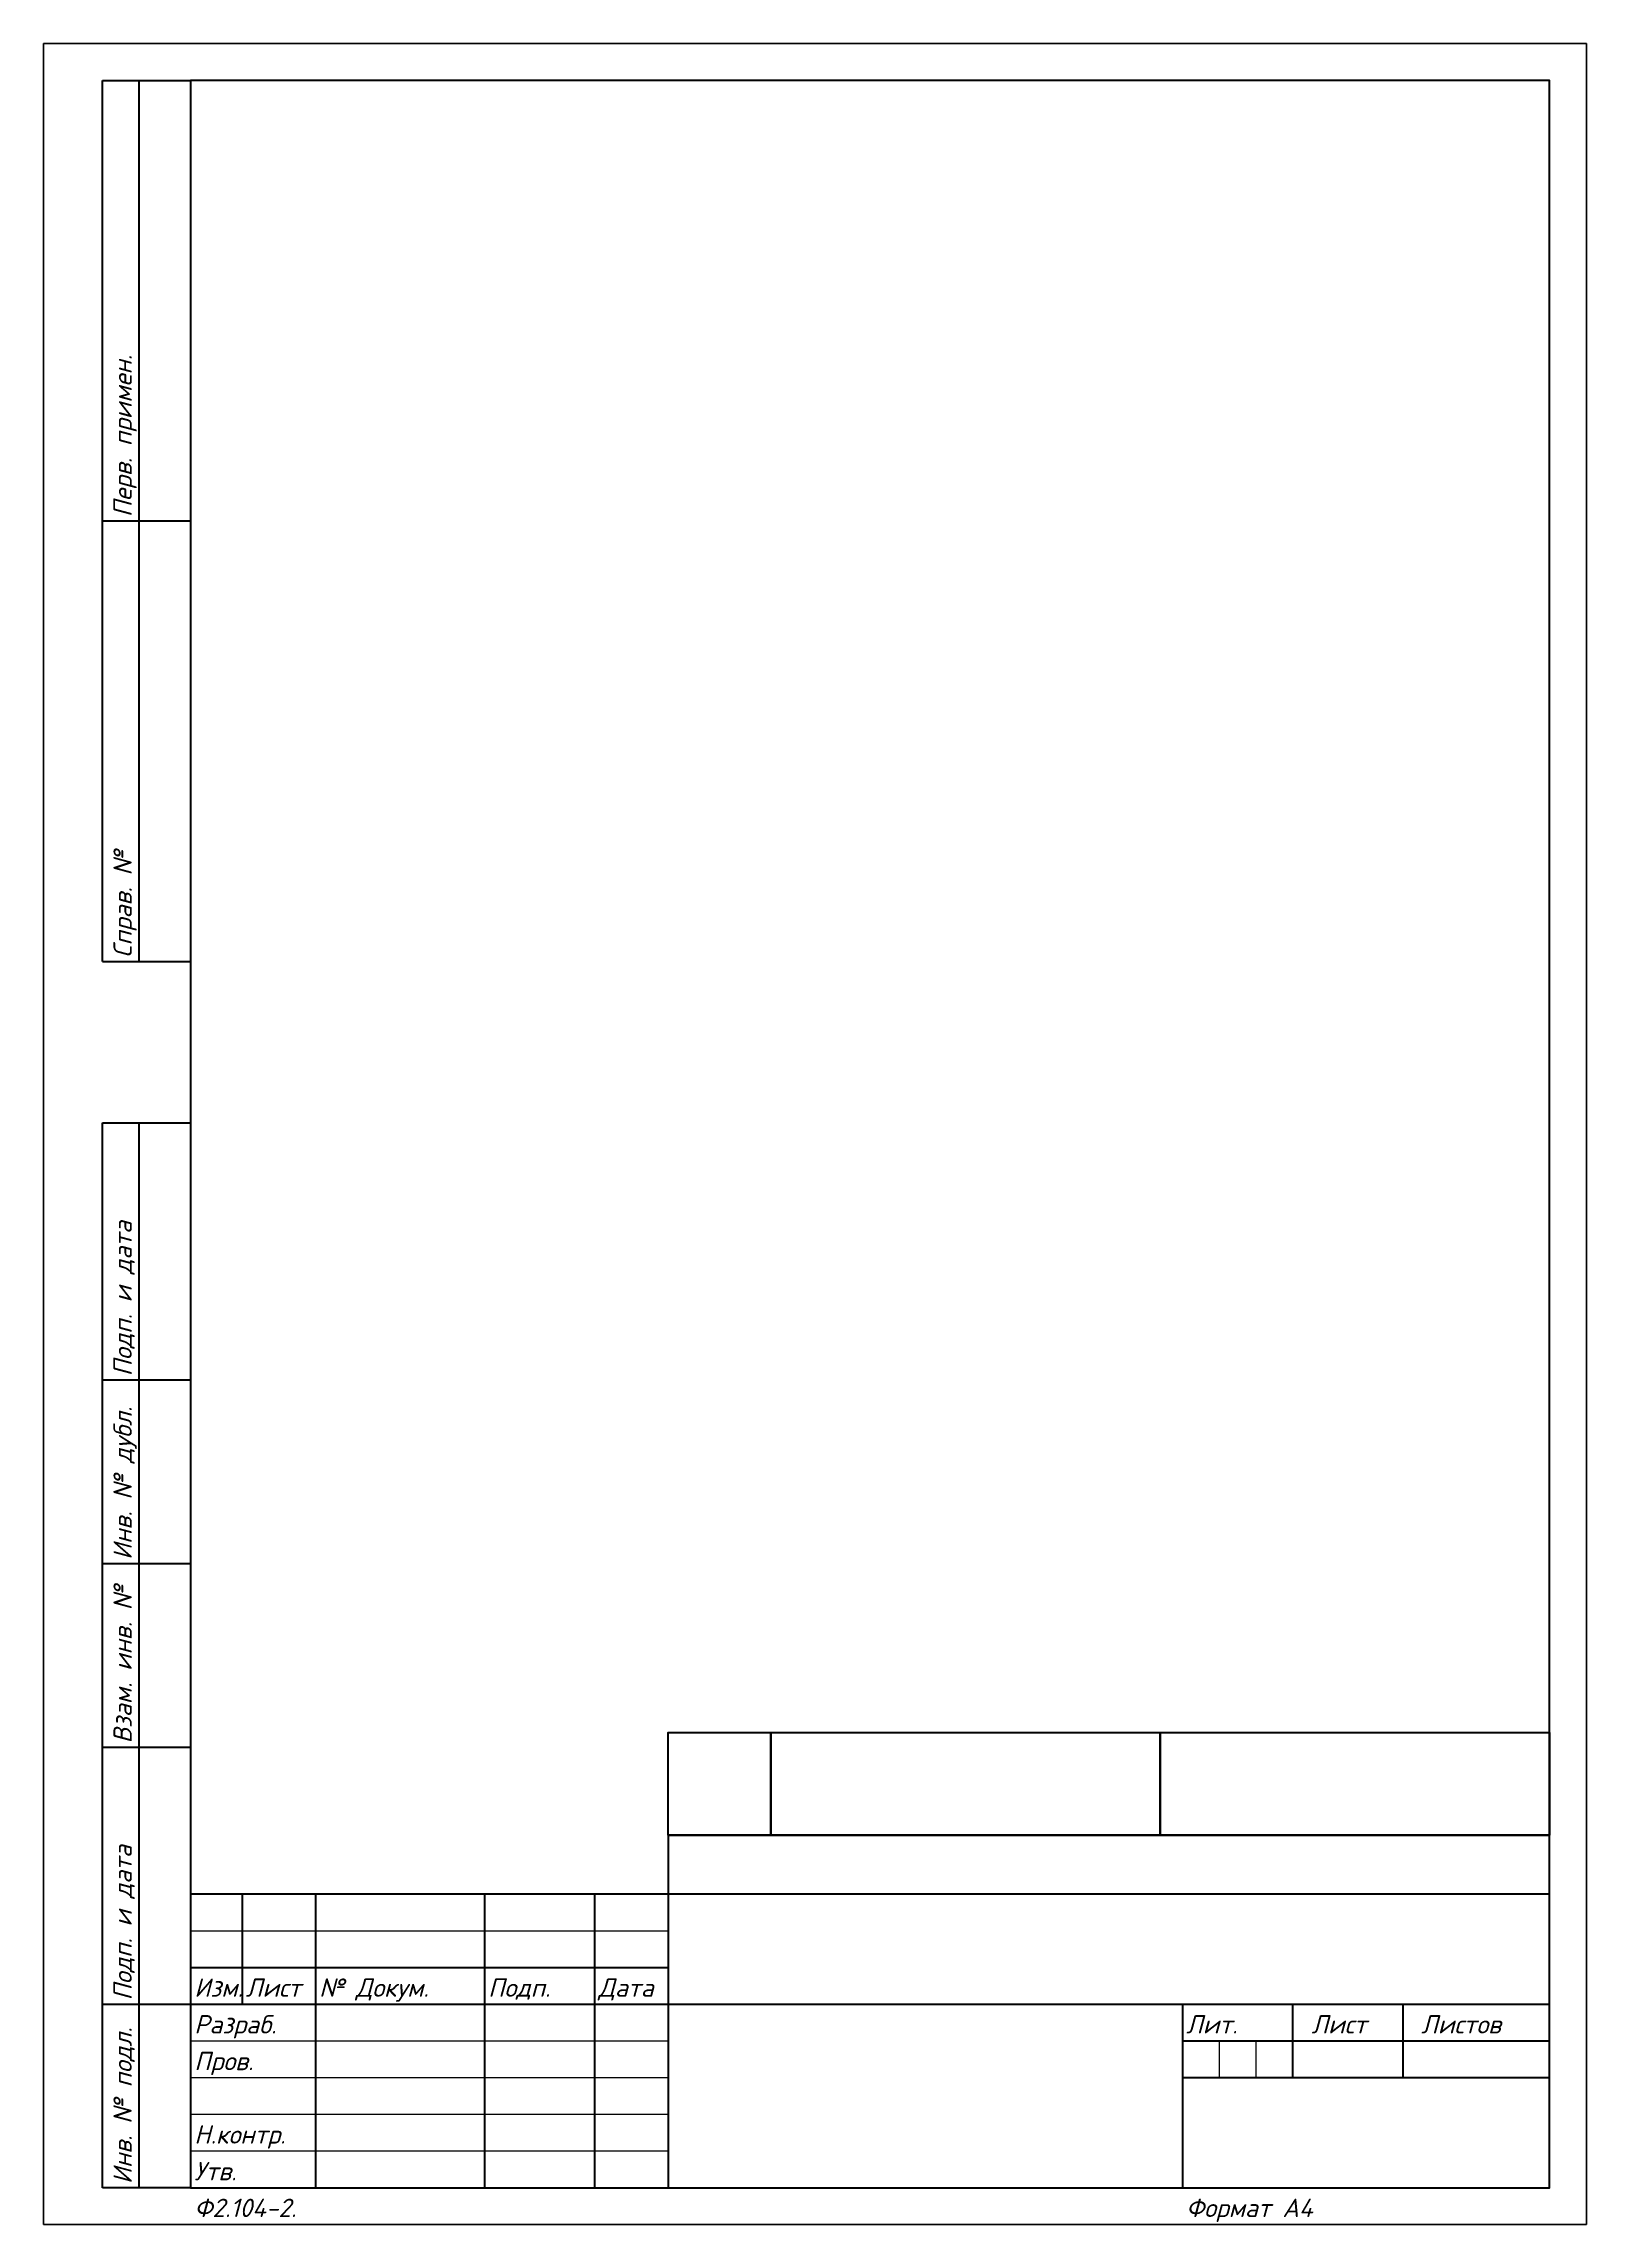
# Model space of a CAD drawing. Header units: millimetres. Extents: x 193 to 5157, y -4069 to 285.
# Drawn here: x 2213.1 to 2423.1, y -3177.8 to -2880.8 of the extents above; entities that cross this region are included whole.
import ezdxf
from ezdxf.enums import TextEntityAlignment as Align

# ---------------------------------------------------------------- set-up
doc = ezdxf.new("R2010")
doc.units = ezdxf.units.MM
doc.layers.add('4', color=4, linetype='Continuous', lineweight=15)
doc.layers.add('рамка', color=253, linetype='Continuous', lineweight=5)
doc.layers.add('Привязки', color=2, linetype='Continuous', lineweight=0, plot=False)
doc.styles.add('текст', font='isocpeui.ttf')

# ---------------------------------------------------------------- blocks, each defined once
blk = doc.blocks.new('БланкСпецификация2')
for p, q in [((0, -271), (-185, -271)), ((-179, -223), (-179, -271)), ((-173, -223), (-173, -271)), ((-165, -223), (-165, -271)), ((-95, -223), (-95, -271)), ((-32, -223), (-32, -271)), ((-22, -223), (-22, -271))]:
    blk.add_line(p, q)
at = {"layer": '4'}
for p, q in [((0, -223), (-185, -223)), ((0, -231), (-185, -231)), ((0, -239), (-185, -239)), ((0, -247), (-185, -247)), ((0, -255), (-185, -255)), ((0, -263), (-185, -263))]:
    blk.add_line(p, q, dxfattribs=at)
blk = doc.blocks.new('БланкСпецификация1')
for p, q in [((-179, 0), (-179, -223)), ((-173, -223), (-173, 0)), ((-165, 0), (-165, -223)), ((-95, 0), (-95, -223)), ((-32, -223), (-32, 0)), ((-22, 0), (-22, -223)), ((0, -15), (-185, -15))]:
    blk.add_line(p, q)
at = {"layer": '4'}
for p, q in [((0, -23), (-185, -23)), ((0, -31), (-185, -31)), ((0, -39), (-185, -39)), ((0, -47), (-185, -47)), ((0, -55), (-185, -55)), ((0, -63), (-185, -63)), ((0, -71), (-185, -71)), ((0, -79), (-185, -79)), ((0, -87), (-185, -87)), ((0, -95), (-185, -95)), ((0, -103), (-185, -103)), ((0, -111), (-185, -111)), ((0, -119), (-185, -119)), ((0, -127), (-185, -127)), ((0, -135), (-185, -135)), ((0, -143), (-185, -143)), ((0, -151), (-185, -151)), ((0, -159), (-185, -159)), ((0, -167), (-185, -167)), ((0, -175), (-185, -175)), ((0, -183), (-185, -183)), ((0, -191), (-185, -191)), ((0, -199), (-185, -199)), ((0, -207), (-185, -207)), ((0, -215), (-185, -215)), ((0, -223), (-185, -223))]:
    blk.add_line(p, q, dxfattribs=at)
at = {"style": 'текст'}
for s, height, p in [('Фоpмат', 2.5, (-182, -8)), ('Зона', 3.5, (-176, -8)), ('Поз.', 3.5, (-169, -8)), ('Кол.', 3.5, (-27, -8))]:
    blk.add_text(s, height=height, rotation=90, dxfattribs=at).set_placement(p, align=Align.MIDDLE)
for s, height, p in [('Обозначение', 5, (-130, -8)), ('Hаименование', 5, (-64, -8)), ('Пpиме-', 3.5, (-11, -5)), ('чание', 3.5, (-11, -10))]:
    blk.add_text(s, height=height, dxfattribs=at).set_placement(p, align=Align.MIDDLE)
blk = doc.blocks.new('БланкПЭ2')
for p, q in [((0, -271), (-185, -271)), ((-165, -223), (-165, -271)), ((-55, -223), (-55, -271)), ((-45, -223), (-45, -271))]:
    blk.add_line(p, q)
at = {"layer": '4'}
for p, q in [((0, -223), (-185, -223)), ((0, -231), (-185, -231)), ((0, -239), (-185, -239)), ((0, -247), (-185, -247)), ((0, -255), (-185, -255)), ((0, -263), (-185, -263))]:
    blk.add_line(p, q, dxfattribs=at)
blk = doc.blocks.new('БланкПЭ1')
for p, q in [((-165, 0), (-165, -223)), ((-55, 0), (-55, -223)), ((-45, -223), (-45, 0)), ((0, -15), (-185, -15))]:
    blk.add_line(p, q)
at = {"layer": '4'}
for p, q in [((0, -23), (-185, -23)), ((0, -31), (-185, -31)), ((0, -39), (-185, -39)), ((0, -47), (-185, -47)), ((0, -55), (-185, -55)), ((0, -63), (-185, -63)), ((0, -71), (-185, -71)), ((0, -79), (-185, -79)), ((0, -87), (-185, -87)), ((0, -95), (-185, -95)), ((0, -103), (-185, -103)), ((0, -111), (-185, -111)), ((0, -119), (-185, -119)), ((0, -127), (-185, -127)), ((0, -135), (-185, -135)), ((0, -143), (-185, -143)), ((0, -151), (-185, -151)), ((0, -159), (-185, -159)), ((0, -167), (-185, -167)), ((0, -175), (-185, -175)), ((0, -183), (-185, -183)), ((0, -191), (-185, -191)), ((0, -199), (-185, -199)), ((0, -207), (-185, -207)), ((0, -215), (-185, -215)), ((0, -223), (-185, -223))]:
    blk.add_line(p, q, dxfattribs=at)
at = {"style": 'текст'}
for s, height, p in [('обозна-', 3.5, (-175, -8)), ('чение', 3.5, (-175, -13)), ('Поз.', 3.5, (-175, -2)), ('Hаименование', 5, (-110, -8)), ('Кол.', 3.5, (-50, -8)), ('Пpимечание', 3.5, (-22, -8))]:
    blk.add_text(s, height=height, dxfattribs=at).set_placement(p, align=Align.MIDDLE)
blk = doc.blocks.new('БланкЛистИзм2')
for p, q in [((0, -271), (-185, -271)), ((-177, -231), (-177, -271)), ((-157, -231), (-157, -271)), ((-137, -231), (-137, -271)), ((-117, -231), (-117, -271)), ((-97, -231), (-97, -271)), ((-77, -231), (-77, -271)), ((-52, -231), (-52, -271)), ((-27, -231), (-27, -271)), ((-12, -231), (-12, -271))]:
    blk.add_line(p, q)
at = {"layer": '4'}
for p, q in [((0, -239), (-185, -239)), ((0, -247), (-185, -247)), ((0, -255), (-185, -255)), ((0, -263), (-185, -263))]:
    blk.add_line(p, q, dxfattribs=at)
blk = doc.blocks.new('БланкЛистИзм1')
for p, q in [((0, -6), (-185, -6)), ((0, -31), (-185, -31)), ((-177, -6), (-177, -231)), ((-97, -15), (-177, -15)), ((-157, -231), (-157, -15)), ((-137, -231), (-137, -15)), ((-117, -231), (-117, -15)), ((-97, -231), (-97, -6)), ((-77, -231), (-77, -6)), ((-52, -231), (-52, -6)), ((-27, -231), (-27, -6)), ((-12, -231), (-12, -6))]:
    blk.add_line(p, q)
at = {"layer": '4'}
for p, q in [((0, -39), (-185, -39)), ((0, -47), (-185, -47)), ((0, -55), (-185, -55)), ((0, -63), (-185, -63)), ((0, -71), (-185, -71)), ((0, -79), (-185, -79)), ((0, -87), (-185, -87)), ((0, -95), (-185, -95)), ((0, -103), (-185, -103)), ((0, -111), (-185, -111)), ((0, -119), (-185, -119)), ((0, -127), (-185, -127)), ((0, -135), (-185, -135)), ((0, -143), (-185, -143)), ((0, -151), (-185, -151)), ((0, -159), (-185, -159)), ((0, -167), (-185, -167)), ((0, -175), (-185, -175)), ((0, -183), (-185, -183)), ((0, -191), (-185, -191)), ((0, -199), (-185, -199)), ((0, -207), (-185, -207)), ((0, -215), (-185, -215)), ((0, -223), (-185, -223)), ((0, -231), (-185, -231))]:
    blk.add_line(p, q, dxfattribs=at)
at = {"style": 'текст'}
for s, height, p in [('Изм.', 2.5, (-181, -18)), ('Измененных', 2.5, (-167, -23)), ('Номера листов (страниц)', 2.5, (-137, -11)), ('Замененных', 2.5, (-147, -23)), ('Новых', 2.5, (-127, -23)), ('Лист регистрации изменений', 3.5, (-92, -3)), ('Аннулиро-', 2.5, (-107, -21)), ('ванных', 2.5, (-107, -25)), ('(страниц)', 2.5, (-87, -20)), ('в докум.', 2.5, (-87, -24)), ('листов', 2.5, (-87, -17)), ('Всего', 2.5, (-87, -12)), ('№ докум', 2.5, (-64, -18)), ('докум. и дата', 2.5, (-40, -25)), ('дительного ', 2.5, (-40, -21)), ('№ сопрово-', 2.5, (-40, -17)), ('Входящий', 2.5, (-40, -13)), ('Подпись', 2.5, (-20, -18)), ('Дата', 2.5, (-6, -18))]:
    blk.add_text(s, height=height, dxfattribs=at).set_placement(p, align=Align.MIDDLE)
blk = doc.blocks.new('БланкВедомость2')
for p, q in [((0, -271), (-185, -271)), ((-178, -223), (-178, -271)), ((-171, -223), (-171, -271)), ((-101, -223), (-101, -271)), ((-45, -223), (-45, -271)), ((-35, -223), (-35, -271)), ((-29, -223), (-29, -271))]:
    blk.add_line(p, q)
at = {"layer": '4'}
for p, q in [((0, -223), (-185, -223)), ((0, -231), (-185, -231)), ((0, -239), (-185, -239)), ((0, -247), (-185, -247)), ((0, -255), (-185, -255)), ((0, -263), (-185, -263))]:
    blk.add_line(p, q, dxfattribs=at)
at = {"style": 'текст'}
for s, p in [('28', (-182, -235)), ('29', (-182, -243)), ('30', (-182, -251)), ('32', (-182, -267)), ('31', (-182, -259))]:
    blk.add_text(s, height=3.5, dxfattribs=at).set_placement(p, align=Align.MIDDLE)
blk = doc.blocks.new('БланкВедомость1')
for p, q in [((-178, 0), (-178, -223)), ((-171, -223), (-171, 0)), ((-101, 0), (-101, -223)), ((-45, -223), (-45, 0)), ((-35, 0), (-35, -223)), ((-29, 0), (-29, -223)), ((0, -15), (-185, -15))]:
    blk.add_line(p, q)
at = {"layer": '4'}
for p, q in [((0, -23), (-185, -23)), ((0, -31), (-185, -31)), ((0, -39), (-185, -39)), ((0, -47), (-185, -47)), ((0, -55), (-185, -55)), ((0, -63), (-185, -63)), ((0, -71), (-185, -71)), ((0, -79), (-185, -79)), ((0, -87), (-185, -87)), ((0, -95), (-185, -95)), ((0, -103), (-185, -103)), ((0, -111), (-185, -111)), ((0, -119), (-185, -119)), ((0, -127), (-185, -127)), ((0, -135), (-185, -135)), ((0, -143), (-185, -143)), ((0, -151), (-185, -151)), ((0, -159), (-185, -159)), ((0, -167), (-185, -167)), ((0, -175), (-185, -175)), ((0, -183), (-185, -183)), ((0, -191), (-185, -191)), ((0, -199), (-185, -199)), ((0, -207), (-185, -207)), ((0, -215), (-185, -215)), ((0, -223), (-185, -223))]:
    blk.add_line(p, q, dxfattribs=at)
at = {"style": 'текст'}
for s, p in [('№', (-184, -8)), ('строки', (-179, -8)), ('Формат', (-174, -8)), ('Кол. экз.', (-40, -8)), ('№ экз.', (-32, -8))]:
    blk.add_text(s, height=2.5, rotation=90, dxfattribs=at).set_placement(p, align=Align.MIDDLE)
for s, height, p in [('20', 3.5, (-182, -171)), ('22', 3.5, (-182, -187)), ('23', 3.5, (-182, -195)), ('24', 3.5, (-182, -203)), ('25', 3.5, (-182, -211)), ('26', 3.5, (-182, -219)), ('10', 3.5, (-182, -91)), ('12', 3.5, (-182, -107)), ('13', 3.5, (-182, -115)), ('14', 3.5, (-182, -123)), ('15', 3.5, (-182, -131)), ('16', 3.5, (-182, -139)), ('17', 3.5, (-182, -147)), ('18', 3.5, (-182, -155)), ('19', 3.5, (-182, -163)), ('21', 3.5, (-182, -179)), ('1', 3.5, (-182, -19)), ('2', 3.5, (-182, -27)), ('3', 3.5, (-182, -35)), ('4', 3.5, (-182, -43)), ('5', 3.5, (-182, -51)), ('6', 3.5, (-182, -59)), ('7', 3.5, (-182, -67)), ('8', 3.5, (-182, -75)), ('9', 3.5, (-182, -83)), ('11', 3.5, (-182, -99)), ('Обозначение', 5, (-136, -8)), ('Hаименование', 5, (-73, -8)), ('нахождение', 3.5, (-14, -10)), ('Место-', 3.5, (-14, -5))]:
    blk.add_text(s, height=height, dxfattribs=at).set_placement(p, align=Align.MIDDLE)
blk = doc.blocks.new('БланкТБ1')
for p, q in [((-171, -223), (-171, 0)), ((-157, -223), (-157, 0)), ((-57, -223), (-57, 0)), ((-23, -223), (-23, 0)), ((0, -15), (-185, -15)), ((-57, -8), (-23, -8)), ((-37, -223), (-37, -8))]:
    blk.add_line(p, q)
at = {"layer": '4'}
for p, q in [((0, -23), (-185, -23)), ((0, -31), (-185, -31)), ((0, -39), (-185, -39)), ((0, -47), (-185, -47)), ((0, -55), (-185, -55)), ((0, -63), (-185, -63)), ((0, -71), (-185, -71)), ((0, -79), (-185, -79)), ((0, -87), (-185, -87)), ((0, -95), (-185, -95)), ((0, -103), (-185, -103)), ((0, -111), (-185, -111)), ((0, -119), (-185, -119)), ((0, -127), (-185, -127)), ((0, -135), (-185, -135)), ((0, -143), (-185, -143)), ((0, -151), (-185, -151)), ((0, -159), (-185, -159)), ((0, -167), (-185, -167)), ((0, -175), (-185, -175)), ((0, -183), (-185, -183)), ((0, -191), (-185, -191)), ((0, -199), (-185, -199)), ((0, -207), (-185, -207)), ((0, -215), (-185, -215)), ((0, -223), (-185, -223))]:
    blk.add_line(p, q, dxfattribs=at)
at = {"style": 'текст'}
for s, height, p in [('№ цепи', 2.5, (-178, -8)), ('Цвет', 2.5, (-164, -8)), ('Соединение', 5, (-107, -8)), ('Маpка', 2.5, (-47, -11)), ('Данные', 2.5, (-40, -2)), ('пpовода', 2.5, (-40, -6)), ('Сечение', 2.5, (-30, -11)), ('Пpиме-', 3.5, (-12, -5)), ('чание', 3.5, (-12, -10))]:
    blk.add_text(s, height=height, dxfattribs=at).set_placement(p, align=Align.MIDDLE)
blk = doc.blocks.new('БланкТБ2')
for p, q in [((0, -271), (-185, -271)), ((-171, -223), (-171, -271)), ((-157, -223), (-157, -271)), ((-57, -223), (-57, -271)), ((-37, -223), (-37, -271)), ((-23, -223), (-23, -271))]:
    blk.add_line(p, q)
at = {"layer": '4'}
for p, q in [((0, -223), (-185, -223)), ((0, -231), (-185, -231)), ((0, -239), (-185, -239)), ((0, -247), (-185, -247)), ((0, -255), (-185, -255)), ((0, -263), (-185, -263))]:
    blk.add_line(p, q, dxfattribs=at)
blk = doc.blocks.new('БланкУпаковка1')
for p, q in [((-177, 0), (-177, -223)), ((-117, 0), (-117, -223)), ((-23, 0), (-23, -223)), ((-15, 0), (-15, -223)), ((-23, -8), (-177, -8)), ((-139, -8), (-139, -223)), ((-131, -8), (-131, -223)), ((-79, -8), (-79, -223)), ((-31, -8), (-31, -223))]:
    blk.add_line(p, q)
blk.add_lwpolyline([(-185, -23), (0, -23)])
at = {"layer": '4'}
for points in [[(-185, -31), (0, -31)], [(-185, -39), (0, -39)], [(-185, -47), (0, -47)], [(-185, -55), (0, -55)], [(-185, -63), (0, -63)], [(-185, -71), (0, -71)], [(-185, -79), (0, -79)], [(-185, -87), (0, -87)], [(-185, -95), (0, -95)], [(-185, -103), (0, -103)], [(-185, -111), (0, -111)], [(-185, -119), (0, -119)], [(-185, -127), (0, -127)], [(-185, -135), (0, -135)], [(-185, -143), (0, -143)], [(-185, -151), (0, -151)], [(-185, -159), (0, -159)], [(-185, -167), (0, -167)], [(-185, -175), (0, -175)], [(-185, -183), (0, -183)], [(-185, -191), (0, -191)], [(-185, -199), (0, -199)], [(-185, -207), (0, -207)], [(-185, -215), (0, -215)], [(-185, -223), (0, -223)]]:
    blk.add_lwpolyline(points, dxfattribs=at)
at = {"style": 'текст'}
for s, height, p in [('№ стpоки', 3.5, (-181, -12)), ('Кол.', 3.5, (-135, -16)), ('Кол.', 3.5, (-27, -16)), ('Вес ящика', 2.5, (-21, -12)), ('бpутто', 2.5, (-17, -12)), ('Пpимечание', 2.5, (-7, -12))]:
    blk.add_text(s, height=height, rotation=90, dxfattribs=at).set_placement(p, align=Align.MIDDLE)
for s, height, p in [('20', 3.5, (-181, -179)), ('21', 3.5, (-181, -187)), ('22', 3.5, (-181, -195)), ('23', 3.5, (-181, -203)), ('24', 3.5, (-181, -211)), ('25', 3.5, (-181, -219)), ('2', 3.5, (-181, -35)), ('3', 3.5, (-181, -43)), ('4', 3.5, (-181, -51)), ('5', 3.5, (-181, -59)), ('6', 3.5, (-181, -67)), ('8', 3.5, (-181, -83)), ('9', 3.5, (-181, -91)), ('10', 3.5, (-181, -99)), ('11', 3.5, (-181, -107)), ('12', 3.5, (-181, -115)), ('13', 3.5, (-181, -123)), ('14', 3.5, (-181, -131)), ('15', 3.5, (-181, -139)), ('16', 3.5, (-181, -147)), ('17', 3.5, (-181, -155)), ('18', 3.5, (-181, -163)), ('19', 3.5, (-181, -171)), ('1', 3.5, (-181, -27)), ('7', 3.5, (-181, -75)), ('Обозначение', 3.5, (-158, -16)), ('Упаковочный ящик', 3.5, (-147, -4)), ('Маpки', 2.5, (-124, -11)), ('pовочн', 2.5, (-124, -16)), ('№', 2.5, (-124, -20)), ('Обозначение', 3.5, (-98, -16)), ('Изделие', 3.5, (-70, -4)), ('Hаименование', 3.5, (-55, -16))]:
    blk.add_text(s, height=height, dxfattribs=at).set_placement(p, align=Align.MIDDLE)
blk = doc.blocks.new('БланкУпаковка2')
for p, q in [((-177, -223), (-177, -271)), ((-139, -223), (-139, -271)), ((-131, -223), (-131, -271)), ((-117, -223), (-117, -271)), ((-79, -223), (-79, -271)), ((-31, -223), (-31, -271)), ((-23, -223), (-23, -271)), ((-15, -223), (-15, -271))]:
    blk.add_line(p, q)
blk.add_lwpolyline([(-185, -271), (0, -271)])
at = {"layer": '4'}
for points in [[(-185, -223), (0, -223)], [(-185, -231), (0, -231)], [(-185, -239), (0, -239)], [(-185, -247), (0, -247)], [(-185, -255), (0, -255)], [(-185, -263), (0, -263)]]:
    blk.add_lwpolyline(points, dxfattribs=at)
at = {"style": 'текст'}
for s, p in [('27', (-181, -235)), ('28', (-181, -243)), ('29', (-181, -251)), ('30', (-181, -259)), ('31', (-181, -267))]:
    blk.add_text(s, height=3.5, dxfattribs=at).set_placement(p, align=Align.MIDDLE)
blk = doc.blocks.new('*U41')
for p, q in [((8, 232), (8, 292)), ((8, 292), (20, 292)), ((13, 232), (13, 292)), ((8, 232), (20, 232)), ((8, 172), (8, 232)), ((13, 172), (13, 232)), ((8, 172), (20, 172)), ((8, 115), (8, 150)), ((8, 150), (20, 150)), ((13, 115), (13, 150)), ((8, 90), (8, 115)), ((8, 115), (20, 115)), ((13, 90), (13, 115)), ((8, 65), (8, 90)), ((8, 90), (20, 90)), ((13, 65), (13, 90)), ((8, 30), (8, 65)), ((8, 65), (20, 65)), ((13, 30), (13, 65)), ((85, 53), (205, 53)), ((85, 53), (85, 45)), ((20, 45), (205, 45)), ((20, 45), (20, 5)), ((27, 45), (27, 30)), ((37, 45), (37, 30)), ((60, 45), (60, 30)), ((75, 45), (75, 30)), ((85, 45), (85, 30)), ((20, 35), (85, 35)), ((8, 5), (8, 30)), ((8, 30), (20, 30)), ((13, 5), (13, 30)), ((20, 30), (85, 30)), ((37, 30), (37, 5)), ((60, 30), (60, 5)), ((75, 30), (75, 5)), ((85, 30), (155, 30)), ((85, 30), (85, 5)), ((155, 30), (155, 20)), ((155, 30), (205, 30)), ((170, 30), (170, 20)), ((185, 30), (185, 20)), ((155, 25), (205, 25)), ((155, 20), (205, 20)), ((155, 20), (155, 5)), ((20, 5), (8, 5))]:
    blk.add_line(p, q)
for points in [[(20, 5), (205, 5), (205, 292), (20, 292)], [(99, 53), (85, 53), (85, 67), (99, 67)], [(152, 53), (99, 53), (99, 67), (152, 67)], [(205, 53), (152, 53), (152, 67), (205, 67)]]:
    blk.add_lwpolyline(points, close=True)
at = {"layer": '4'}
for p, q in [((20, 40), (85, 40)), ((20, 25), (85, 25)), ((160, 25), (160, 20)), ((165, 25), (165, 20)), ((20, 20), (85, 20)), ((20, 15), (85, 15)), ((20, 10), (85, 10))]:
    blk.add_line(p, q, dxfattribs=at)
at = {"layer": 'Привязки'}
blk.add_lwpolyline([(0, 0), (210, 0), (210, 297), (0, 297)], close=True, dxfattribs=at)
at = {"layer": 'рамка'}
blk.add_lwpolyline([(0, 297), (210, 297), (210, 0), (0, 0)], close=True, dxfattribs=at)
for name, xscale, yscale, zscale in [('БланкПЭ1', 0.0001818181818293851, 0.0001818181818293851, 0.0001818181818293851), ('БланкСпецификация1', 0.0001052631579057106, 0.0001052631579057106, 0.0001052631579057106), ('БланкЛистИзм1', 0.0001000000000033197, 0.0001000000000033197, 0.0001000000000033197), ('БланкТБ1', 8.333333332188886e-05, 8.333333332188886e-05, 8.333333332188886e-05), ('БланкВедомость1', 7.692307693218936e-05, 7.692307693218936e-05, 7.692307693218936e-05), ('БланкУпаковка1', 7.142857143094261e-05, 7.142857143094261e-05, 7.142857143094261e-05), ('БланкСпецификация2', 4.556881094686105e-09, 4.556881094686105e-09, 4.556881094686105e-09), ('БланкПЭ2', 7.870937679399503e-09, 7.870937679399503e-09, 7.870937679399503e-09), ('БланкЛистИзм2', 4.328995828473126e-09, 4.328995828473126e-09, 4.328995828473126e-09), ('БланкВедомость2', 3.329972741994425e-09, 3.329972741994425e-09, 3.329972741994425e-09), ('БланкТБ2', 3.60751073458232e-09, 3.60751073458232e-09, 3.60751073458232e-09), ('БланкУпаковка2', 3.092139877480804e-09, 3.092139877480804e-09, 3.092139877480804e-09)]:
    blk.add_blockref(name, (205, 292), dxfattribs=dict(xscale=xscale, yscale=yscale, zscale=zscale))
at = {"style": 'текст'}
for s, p in [('Перв. примен.', (12, 232.5)), ('Справ. №', (12, 172.5)), ('Подп. и дата', (12, 115.5)), ('Инв. № дубл.', (12, 90.5)), ('Взам. инв. №', (12, 65.5)), ('Подп. и дата', (12, 30.5)), ('Инв. № подл.', (12, 5.5))]:
    blk.add_text(s, height=2.5, rotation=90, dxfattribs=at).set_placement(p)
for s, height, p in [('Изм.', 2.5, (20.5, 31)), ('Лист', 2.5, (27.5, 31)), ('№ Докум.', 2.5, (37.5, 31)), ('Подп.', 2.5, (60.5, 31)), ('Дата', 2.5, (75.5, 31)), ('Разраб.', 2.5, (20.5, 26)), ('Лит.', 2.5, (155.5, 26)), ('Лист', 2.5, (172.56, 26)), ('Листов', 2.5, (187.5, 26)), ('Пров.', 2.5, (20.5, 21)), ('Н.контр.', 2.5, (20.5, 11)), ('Утв.', 2.5, (20.5, 6)), ('Ф2.104-2а.', 0.0005, (20, 5)), ('Ф2.104-2.', 2.5, (20.5, 1)), ('Формат A4', 2.5, (155.5, 1))]:
    blk.add_text(s, height=height, dxfattribs=at).set_placement(p)
for tag, p in [('ПРИМЕНЯЕМОСТЬ', (19, 232.5)), ('СПРАВ№', (19, 172.5)), ('ДАТАУЧЁТАДУБЛ', (19, 115.5)), ('ИНВ№ДУБЛ', (19, 90.5)), ('ВЗАМИНВ№', (19, 65.5)), ('ДАТАУЧЁТА', (19, 30.5)), ('ИНВ№ПОДЛ', (19, 5.5))]:
    blk.add_attdef(tag, p, '', height=2.5, rotation=90, dxfattribs=at)
for tag, height, p in [('27', 3.5, (92, 60)), ('28', 3.5, (125.5, 60)), ('29', 3.5, (178.5, 60)), ('30', 5, (145, 49)), ('ЛИСТ', 2.5, (177.5, 22.5)), ('ЛИСТОВ', 2.5, (195, 22.5))]:
    blk.add_attdef(tag, text='', height=height, dxfattribs=at).set_placement(p, align=Align.MIDDLE)
for tag, p, height in [('ИЗМ2', (20.5, 41), 2.5), ('ЛИСТИЗМ2', (27.5, 41), 2.5), ('№ДОКУМИЗМ2', (37.5, 41), 2.5), ('ПОДПИЗМ2', (60.5, 41), 2.5), ('ДАТАИЗМ2', (75.5, 41), 2.5), ('ОБОЗНАЧЕНИЕ', (90, 36), 5), ('ИЗМ1', (20.5, 36), 2.5), ('ЛИСТИЗМ1', (27.5, 36), 2.5), ('№ДОКУМИЗМ1', (37.5, 36), 2.5), ('ПОДПИЗМ1', (60.5, 36), 2.5), ('ДАТАИЗМ1', (75.5, 36), 2.5), ('РАЗРАБ', (37.5, 26), 2.5), ('ДАТАРАЗРАБ', (75.5, 26), 2.5), ('ПРОВ', (37.5, 21), 2.5), ('ДАТАПРОВ', (75.5, 21), 2.5), ('10', (20.5, 16), 2.5), ('11', (37.5, 16), 2.5), ('12', (60.5, 16), 2.5), ('13', (75.5, 16), 2.5), ('НКОНТР', (37.5, 11), 2.5), ('ДАТАНКОНТР', (75.5, 11), 2.5), ('УТВ', (37.5, 6), 2.5), ('ДАТАУТВ', (75.5, 6), 2.5)]:
    blk.add_attdef(tag, p, '', height=height, dxfattribs=at)
for tag, height, p in [('НАИМЕНОВАНИЕ1', 5, (120, 21)), ('НАИМЕНОВАНИЕ2', 3.5, (120, 16)), ('НАИМЕНОВАНИЕ3', 3.5, (120, 11)), ('ПРЕДПРИЯТИЕ', 3.5, (180, 11)), ('НАИМЕНОВАНИЕ4', 2.5, (120, 6))]:
    blk.add_attdef(tag, text='', height=height, dxfattribs=at).set_placement(p, align=Align.CENTER)
for tag, p in [('ЛИТЕРА', (157.5, 22)), ('ЛИТЕРА2', (162.5, 22)), ('ЛИТЕРА3', (167.5, 22))]:
    blk.add_attdef(tag, text='', height=2.5, dxfattribs=at).set_placement(p, align=Align.RIGHT)
for tag, p in [('ИНДЕКС', (157.5, 23)), ('ИНДЕКС2', (162.5, 23)), ('ИНДЕКС3', (167.5, 23))]:
    blk.add_attdef(tag, text='', height=2.5, dxfattribs=at).set_placement(p, align=Align.TOP_LEFT)

msp = doc.modelspace()

# ---------------------------------------------------------------- block references
msp.add_blockref('*U41', (2213.08, -3177.84))

doc.saveas('drawing.dxf')
